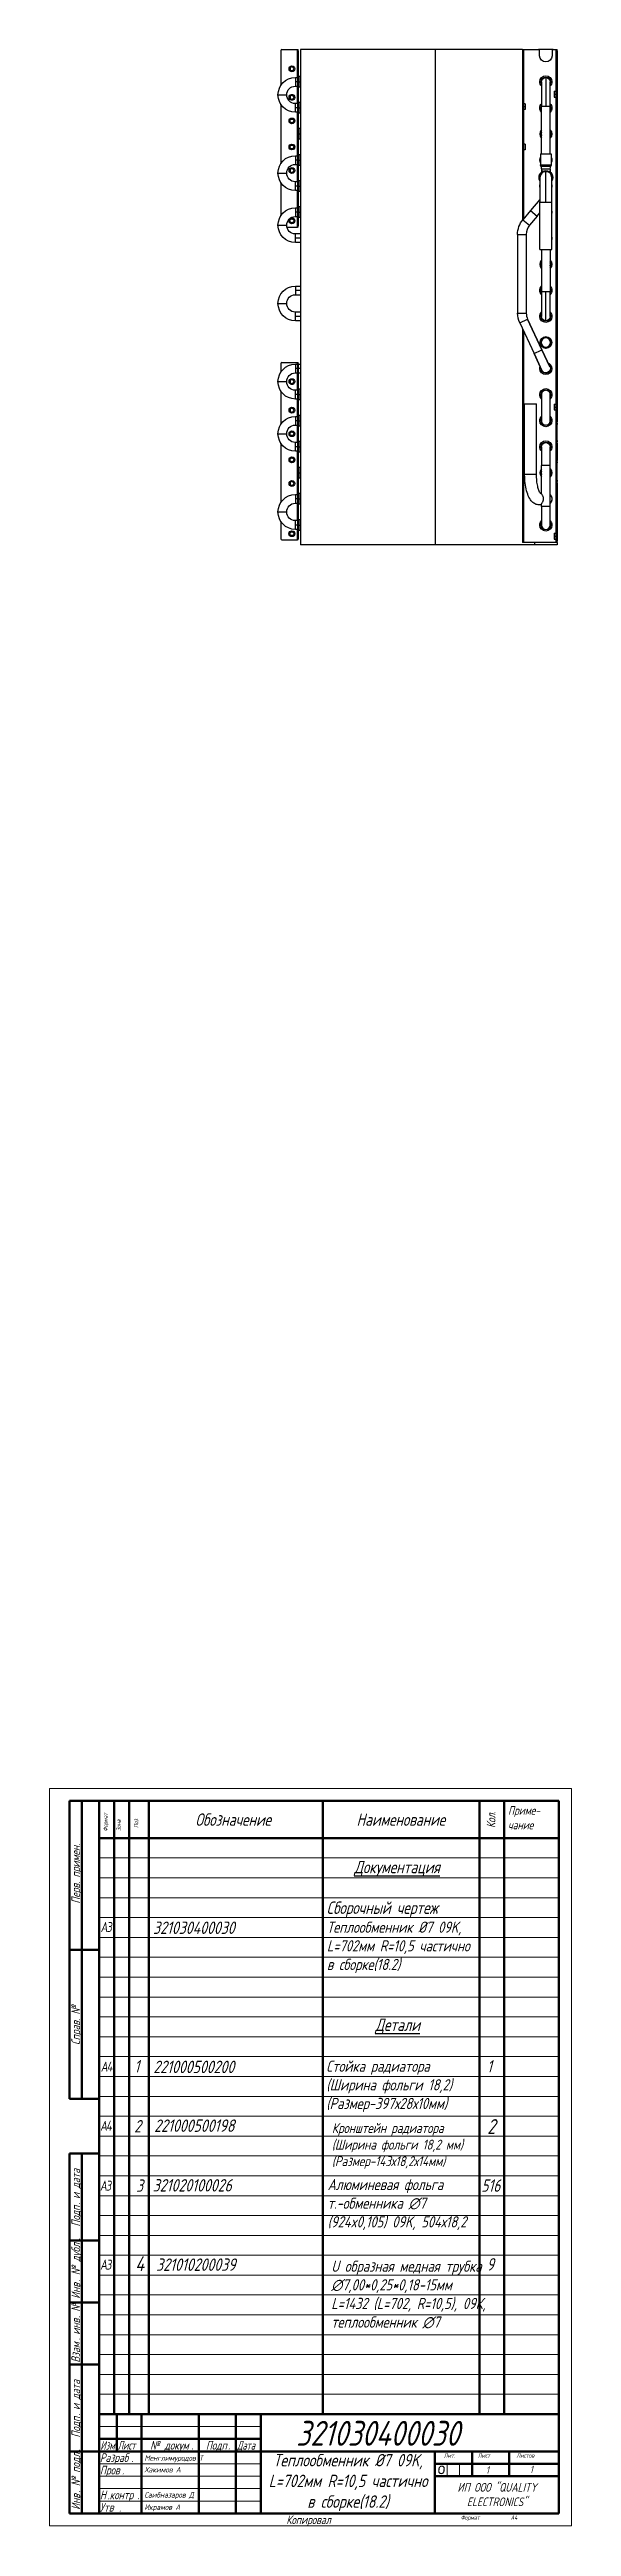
# Model space of a CAD drawing. Header units: millimetres. Extents: x 937859 to 970574, y 987894 to 996517.
# Drawn here: x 961111 to 961531, y 990581 to 992576 of the extents above; entities that cross this region are included whole.
import ezdxf

# ---------------------------------------------------------------- set-up
doc = ezdxf.new("R2010")
doc.units = ezdxf.units.MM
doc.header["$LTSCALE"] = 0.5
doc.linetypes.add('K5LT_BASIC', pattern=[0])
doc.linetypes.add('K5LT_THIN', pattern=[0])
doc.layers.add('MD_Visible', color=7, linetype='Continuous', lineweight=25)
doc.layers.add('MD_Visible Narrow', color=7, linetype='Continuous', lineweight=25)
doc.styles.add('KTEXTSTYLE', font='GOST_A.TTF', dxfattribs={"width": 0.96, "oblique": 15, "height": 8})
doc.styles.get("Standard").update_dxf_attribs({"font": 'GOST_A.TTF', "oblique": 15})
doc.styles.add('Table text', font='GOST_A.TTF', dxfattribs={"oblique": 15, "height": 2.8})

msp = doc.modelspace()

# ---------------------------------------------------------------- texts
at = {"style": 'KTEXTSTYLE', "oblique": 15, "width": 0.965}
for s, p in [('и дата', (961135.205, 990844.601)), ('Подп', (961135.205, 990822.31)), ('. ', (961135.205, 990840.121)), ('дубл', (961135.275, 990793.986)), ('.', (961135.275, 990811.314)), ('. № ', (961135.275, 990778.106)), ('Инв', (961135.275, 990764.14)), ('. №', (961135.205, 990748.676)), ('инв', (961135.205, 990735.212)), ('Взам', (961135.205, 990712.68)), ('. ', (961135.205, 990730.733)), ('и дата', (961135.205, 990674.601)), ('Подп', (961135.205, 990652.31)), ('. ', (961135.205, 990670.121)), ('подл', (961135.275, 990623.986)), ('.', (961135.275, 990641.314)), ('. № ', (961135.275, 990608.106)), ('Инв', (961135.275, 990594.14))]:
    msp.add_text(s, height=7, rotation=90.000003, dxfattribs=at).set_placement(p)
at = {"style": 'KTEXTSTYLE', "oblique": 15}
for s, width, p in [('Разраб', 0.965, (961151.171, 990632.648)), ('Изм', 0.797, (961151.475, 990642.578)), ('.', 0.797, (961163.54, 990642.578)), ('Лист', 0.816, (961165.447, 990642.648)), ('№ ', 0.965, (961191.613, 990642.648)), ('докум', 0.965, (961203.147, 990642.648)), ('.', 0.965, (961224.821, 990642.648)), ('Подп', 0.965, (961236.466, 990642.648)), ('.', 0.965, (961254.277, 990642.648)), ('Дата', 0.816, (961261.574, 990642.643)), ('Пров', 0.965, (961151.171, 990622.648)), ('.', 0.965, (961168.982, 990622.648)), ('.', 0.965, (961176.466, 990632.648)), ('Утв', 0.965, (961151.171, 990592.648)), ('Н', 0.965, (961151.171, 990602.648)), ('.', 0.965, (961157.393, 990602.648)), ('контр', 0.965, (961158.976, 990602.648)), ('.', 0.965, (961181.079, 990602.648)), ('.', 0.965, (961166.567, 990592.648)), ('Копировал', 0.965, (961301.171, 990582.643))]:
    msp.add_text(s, height=7, dxfattribs=dict(at, width=width)).set_placement(p)
at = {"attachment_point": 1, "style": 'KTEXTSTYLE'}
for s, insert, char_height, width in [('{\\Q15;\\W0.965;Обозначение}', (961228.01, 991155.133), 10, 90.64879), ('{\\Q15;\\W0.965;Наименование}', (961357.702, 991155.133), 10, 64.65555), ('{\\Q15;\\W0.965;Приме-}', (961479.654, 991160.997), 7, 45.10717), ('{\\Q15;\\W0.965;чание}', (961479.654, 991149.268), 7, 50.46796), ('{\\Q15;\\W0.965;\\LДокументация}', (961355.85, 991116.908), 10, 73.33507), ('{\\Q15;\\W0.965;Сборочный чертеж}', (961333.654, 991084.133), 10, 148.01606), ('{\\Q15;\\W0.965;\\LДетали}', (961372.817, 990989.841), 10, 40.88115), ('{\\Q15;\\W0.965;1}', (961178.944, 990956.481), 10, 32.41351), ('{\\Q15;\\W0.965;1}', (961497.157, 990629.633), 6, 4.53165)]:
    msp.add_mtext(s, dxfattribs=dict(at, insert=insert, char_height=char_height, width=width))
at = {"char_height": 7, "attachment_point": 1, "style": 'KTEXTSTYLE'}
for s, insert, width, rotation in [('{\\Q15;\\W0.965;Кол.}', (961462.5, 991143.347), 23.47075, 90), ('{\\Q15;\\W0.965;Перв. примен.}', (961128.2, 991082.419), 79.52135, 90.000003), ('{\\Q15;\\W0.965;Справ. №}', (961128.2, 990968.646), 58.18247, 90.000003)]:
    msp.add_mtext(s, dxfattribs=dict(at, insert=insert, width=width, rotation=rotation))
at = {"char_height": 5, "attachment_point": 1, "rotation": 90, "style": 'KTEXTSTYLE'}
for s, insert in [('\\H3.5;\\W0.965;\\Q15;\\Q15;\\W0.946;Формат', (961153.888, 991140.615)), ('\\H3.5;\\W0.965;\\Q15;\\Q15;Зона', (961164.5, 991140.893)), ('\\H3.5;\\W0.965;\\Q15;\\Q15;Поз.', (961178.5, 991143.439))]:
    msp.add_mtext(s, dxfattribs=dict(at, insert=insert))
at = {"attachment_point": 1, "style": 'KTEXTSTYLE'}
for s, insert, char_height in [('{\\Q9;\\W0.965;\\T0.75;А3}', (961151.729, 991067.598), 8), ('{\\Q9;\\W0.965;\\T0.75;А4}', (961151.881, 990955.208), 8), ('{\\H2x;\\Q15;\\W0.965;1}', (961462.717, 990956.382), 5), ('{\\Q9;\\W0.965;\\T0.75;А4}', (961151.416, 990907.515), 8), ('{\\Q9;\\W0.965;\\T0.75;А3}', (961151.215, 990859.249), 8), ('{\\H2x;\\Q15;\\W0.965;3}', (961180.368, 990860.282), 5), ('{\\H2x;\\Q15;\\W0.965;516}', (961458.199, 990860.36), 5), ('{\\Q9;\\W0.965;\\T0.75;А3}', (961151.392, 990795.647), 8), ('{\\H2x;\\Q15;\\W0.965;9}', (961462.517, 990796.891), 5), ('\\H3.5;\\W0.965;\\Q15;\\Q15;Лит.', (961427.875, 990639.653), 5), ('\\H3.5;\\W0.965;\\Q15;\\Q15;Лист', (961455.304, 990639.653), 5), ('\\H3.5;\\W0.965;\\Q15;\\Q15;Листов', (961486.415, 990639.653), 5), ('{\\Q15;\\W0.965;1}', (961461.796, 990629.174), 6), ('\\H3.5;\\W0.965;\\Q15;\\Q15;Формат', (961441.654, 990589.653), 5), ('\\H3.5;\\W0.965;\\Q15;\\Q15;A4', (961481.654, 990589.653), 5)]:
    msp.add_mtext(s, dxfattribs=dict(at, insert=insert, char_height=char_height))
at = {"lineweight": 25, "attachment_point": 1}
for s, width, gutter_width, insert, char_height in [('321030400030', 80.80972, 42.143, (961193.858, 991068.006), 10), ('Теплообменник %%C7 09K, L=702мм R=10,5 частично в сборке(18.2)        ', 121.05401, 42.143, (961333.859, 991067.984), 9), ('321030400030', 458.28124, 42.285, (961309.129, 990665.774), 20), ('\\pxqc;Теплообменник %%C7 09K, L=702мм R=10,5 частично в сборке(18.2)        ', 130, 42.285, (961285.892, 990639.139), 10)]:
    msp.add_mtext_dynamic_manual_height_columns(s, width=width, gutter_width=gutter_width, heights=[0], dxfattribs=dict(at, insert=insert, char_height=char_height))
at = {"attachment_point": 1}
for s, insert, char_height, width in [('221000500200', (961194.16, 990955.944), 10, 79.31347), ('Стойка радиатора (Ширина фольги 18,2) (Размер-397х28х10мм)', (961333.344, 990955.993), 9, 122.60175), ('221000500198', (961194.863, 990908.595), 10, 77.05597), ('Кронштейн радиатора  (Ширина фольги 18,2 мм) (Размер-143х18,2х14мм)', (961337.874, 990905.653), 8, 117.81463), ('321020100026', (961193.572, 990860.535), 10, 77.06347), ('Алюминевая фольга т.-обменника ∅7 (924x0,105) 09K, 504х18,2 ', (961334.431, 990860.64), 9, 123.23056), ('321010200039', (961196.349, 990796.634), 10, 76.31347), ('U образная медная трубка ∅7,00*0,25*0,18-15мм L=1432 (L=702, R=10,5), 09К, теплообменник ∅7', (961337.385, 990794.89), 9, 126)]:
    msp.add_mtext(s, dxfattribs=dict(at, insert=insert, char_height=char_height, width=width))
at = {"attachment_point": 1, "style": 'Table text'}
for s, width, insert, char_height in [('2', 3.95012, (961178.706, 990908.152), 10), ('2', 4.39678, (961462.881, 990908.879), 11.9), ('4', 3.95012, (961179.573, 990798.431), 11.9)]:
    msp.add_mtext_dynamic_manual_height_columns(s, width=width, gutter_width=13.929, heights=[0], dxfattribs=dict(at, insert=insert, char_height=char_height))
at = {"attachment_point": 1}
for s, width, gutter_width, insert, char_height in [('Менглимуродов Т', 55.59894, 1, (961186.981, 990638.105), 4.4), ('Хакимов А', 61.42968, 1, (961186.981, 990628.668), 4.4), ('{\\fGOST Common|b0|i0|c0|p34;\\Q5;o}', 5, 1, (961422.313, 990632.801), 10), ('\\pxqc;ИП ООО "QUALITY \\PELECTRONICS"', 126.37678, 0.187, (961407.643, 990615.759), 7), ('Икрамов А', 56.63318, 1, (961186.981, 990598.503), 4.4), ('Саибназаров Д', 54.41751, 1, (961186.981, 990608.378), 4.4)]:
    msp.add_mtext_dynamic_manual_height_columns(s, width=width, gutter_width=gutter_width, heights=[0], dxfattribs=dict(at, insert=insert, char_height=char_height))

# ---------------------------------------------------------------- linework, layer by layer
at = {"linetype": 'K5LT_THIN', "lineweight": 18}
for p, q in [((961110.654, 991175.199), (961530.654, 991175.199)), ((961110.654, 990581.199), (961110.654, 991175.199)), ((961530.654, 991175.199), (961530.654, 990581.199)), ((961150.654, 991119.199), (961162.654, 991119.199)), ((961162.654, 991119.199), (961174.654, 991119.199)), ((961174.654, 991119.199), (961190.654, 991119.199)), ((961190.654, 991119.199), (961330.654, 991119.199)), ((961330.654, 991119.199), (961456.654, 991119.199)), ((961456.654, 991119.199), (961476.654, 991119.199)), ((961476.654, 991119.199), (961520.654, 991119.199)), ((961150.654, 991103.199), (961162.654, 991103.199)), ((961162.654, 991103.199), (961174.654, 991103.199)), ((961174.654, 991103.199), (961190.654, 991103.199)), ((961190.654, 991103.199), (961330.654, 991103.199)), ((961330.654, 991103.199), (961456.654, 991103.199)), ((961456.654, 991103.199), (961476.654, 991103.199)), ((961476.654, 991103.199), (961520.654, 991103.199)), ((961150.654, 991087.199), (961162.654, 991087.199)), ((961162.654, 991087.199), (961174.654, 991087.199)), ((961174.654, 991087.199), (961190.654, 991087.199)), ((961190.654, 991087.199), (961330.654, 991087.199)), ((961330.654, 991087.199), (961456.654, 991087.199)), ((961456.654, 991087.199), (961476.654, 991087.199)), ((961476.654, 991087.199), (961520.654, 991087.199)), ((961150.654, 991071.199), (961162.654, 991071.199)), ((961150.654, 991055.199), (961162.654, 991055.199)), ((961162.654, 991071.199), (961174.654, 991071.199)), ((961162.654, 991055.199), (961174.654, 991055.199)), ((961174.654, 991071.199), (961190.654, 991071.199)), ((961174.654, 991055.199), (961190.654, 991055.199)), ((961190.654, 991071.199), (961330.654, 991071.199)), ((961190.654, 991055.199), (961330.654, 991055.199)), ((961330.654, 991071.199), (961456.654, 991071.199)), ((961330.654, 991055.199), (961456.654, 991055.199)), ((961456.654, 991071.199), (961476.654, 991071.199)), ((961456.654, 991055.199), (961476.654, 991055.199)), ((961476.654, 991071.199), (961520.654, 991071.199)), ((961476.654, 991055.199), (961520.654, 991055.199)), ((961150.654, 991039.199), (961162.654, 991039.199)), ((961162.654, 991039.199), (961174.654, 991039.199)), ((961174.654, 991039.199), (961190.654, 991039.199)), ((961190.654, 991039.199), (961330.654, 991039.199)), ((961330.654, 991039.199), (961456.654, 991039.199)), ((961456.654, 991039.199), (961476.654, 991039.199)), ((961476.654, 991039.199), (961520.654, 991039.199)), ((961150.654, 991023.199), (961162.654, 991023.199)), ((961162.654, 991023.199), (961174.654, 991023.199)), ((961174.654, 991023.199), (961190.654, 991023.199)), ((961190.654, 991023.199), (961330.654, 991023.199)), ((961330.654, 991023.199), (961456.654, 991023.199)), ((961456.654, 991023.199), (961476.654, 991023.199)), ((961476.654, 991023.199), (961520.654, 991023.199)), ((961150.654, 991007.199), (961162.654, 991007.199)), ((961162.654, 991007.199), (961174.654, 991007.199)), ((961174.654, 991007.199), (961190.654, 991007.199)), ((961190.654, 991007.199), (961330.654, 991007.199)), ((961330.654, 991007.199), (961456.654, 991007.199)), ((961456.654, 991007.199), (961476.654, 991007.199)), ((961476.654, 991007.199), (961520.654, 991007.199)), ((961150.654, 990991.199), (961162.654, 990991.199)), ((961150.654, 990975.199), (961162.654, 990975.199)), ((961162.654, 990991.199), (961174.654, 990991.199)), ((961162.654, 990975.199), (961174.654, 990975.199)), ((961174.654, 990991.199), (961190.654, 990991.199)), ((961174.654, 990975.199), (961190.654, 990975.199)), ((961190.654, 990991.199), (961330.654, 990991.199)), ((961190.654, 990975.199), (961330.654, 990975.199)), ((961330.654, 990991.199), (961456.654, 990991.199)), ((961330.654, 990975.199), (961456.654, 990975.199)), ((961456.654, 990991.199), (961476.654, 990991.199)), ((961456.654, 990975.199), (961476.654, 990975.199)), ((961476.654, 990991.199), (961520.654, 990991.199)), ((961476.654, 990975.199), (961520.654, 990975.199)), ((961150.654, 990959.199), (961162.654, 990959.199)), ((961162.654, 990959.199), (961174.654, 990959.199)), ((961174.654, 990959.199), (961190.654, 990959.199)), ((961190.654, 990959.199), (961330.654, 990959.199)), ((961330.654, 990959.199), (961456.654, 990959.199)), ((961456.654, 990959.199), (961476.654, 990959.199)), ((961476.654, 990959.199), (961520.654, 990959.199)), ((961150.654, 990943.199), (961162.654, 990943.199)), ((961162.654, 990943.199), (961174.654, 990943.199)), ((961174.654, 990943.199), (961190.654, 990943.199)), ((961190.654, 990943.199), (961330.654, 990943.199)), ((961330.654, 990943.199), (961456.654, 990943.199)), ((961456.654, 990943.199), (961476.654, 990943.199)), ((961476.654, 990943.199), (961520.654, 990943.199)), ((961150.654, 990927.199), (961162.654, 990927.199)), ((961162.654, 990927.199), (961174.654, 990927.199)), ((961174.654, 990927.199), (961190.654, 990927.199)), ((961190.654, 990927.199), (961330.654, 990927.199)), ((961330.654, 990927.199), (961456.654, 990927.199)), ((961456.654, 990927.199), (961476.654, 990927.199)), ((961476.654, 990927.199), (961520.654, 990927.199)), ((961150.654, 990911.199), (961162.654, 990911.199)), ((961150.654, 990895.199), (961162.654, 990895.199)), ((961162.654, 990911.199), (961174.654, 990911.199)), ((961162.654, 990895.199), (961174.654, 990895.199)), ((961174.654, 990911.199), (961190.654, 990911.199)), ((961174.654, 990895.199), (961190.654, 990895.199)), ((961190.654, 990911.199), (961330.654, 990911.199)), ((961190.654, 990895.199), (961330.654, 990895.199)), ((961330.654, 990911.199), (961456.654, 990911.199)), ((961330.654, 990895.199), (961456.654, 990895.199)), ((961456.654, 990911.199), (961476.654, 990911.199)), ((961456.654, 990895.199), (961476.654, 990895.199)), ((961476.654, 990911.199), (961520.654, 990911.199)), ((961476.654, 990895.199), (961520.654, 990895.199)), ((961150.654, 990879.199), (961162.654, 990879.199)), ((961162.654, 990879.199), (961174.654, 990879.199)), ((961174.654, 990879.199), (961190.654, 990879.199)), ((961190.654, 990879.199), (961330.654, 990879.199)), ((961330.654, 990879.199), (961456.654, 990879.199)), ((961456.654, 990879.199), (961476.654, 990879.199)), ((961476.654, 990879.199), (961520.654, 990879.199)), ((961150.654, 990863.199), (961162.654, 990863.199)), ((961162.654, 990863.199), (961174.654, 990863.199)), ((961174.654, 990863.199), (961190.654, 990863.199)), ((961190.654, 990863.199), (961330.654, 990863.199)), ((961330.654, 990863.199), (961456.654, 990863.199)), ((961456.654, 990863.199), (961476.654, 990863.199)), ((961476.654, 990863.199), (961520.654, 990863.199)), ((961150.654, 990847.199), (961162.654, 990847.199)), ((961162.654, 990847.199), (961174.654, 990847.199)), ((961174.654, 990847.199), (961190.654, 990847.199)), ((961190.654, 990847.199), (961330.654, 990847.199)), ((961330.654, 990847.199), (961456.654, 990847.199)), ((961456.654, 990847.199), (961476.654, 990847.199)), ((961476.654, 990847.199), (961520.654, 990847.199)), ((961150.654, 990831.199), (961162.654, 990831.199)), ((961150.654, 990815.199), (961162.654, 990815.199)), ((961162.654, 990831.199), (961174.654, 990831.199)), ((961162.654, 990815.199), (961174.654, 990815.199)), ((961174.654, 990831.199), (961190.654, 990831.199)), ((961174.654, 990815.199), (961190.654, 990815.199)), ((961190.654, 990831.199), (961330.654, 990831.199)), ((961190.654, 990815.199), (961330.654, 990815.199)), ((961330.654, 990831.199), (961456.654, 990831.199)), ((961330.654, 990815.199), (961456.654, 990815.199)), ((961456.654, 990831.199), (961476.654, 990831.199)), ((961456.654, 990815.199), (961476.654, 990815.199)), ((961476.654, 990831.199), (961520.654, 990831.199)), ((961476.654, 990815.199), (961520.654, 990815.199)), ((961150.654, 990799.199), (961162.654, 990799.199)), ((961162.654, 990799.199), (961174.654, 990799.199)), ((961174.654, 990799.199), (961190.654, 990799.199)), ((961190.654, 990799.199), (961330.654, 990799.199)), ((961330.654, 990799.199), (961456.654, 990799.199)), ((961456.654, 990799.199), (961476.654, 990799.199)), ((961476.654, 990799.199), (961520.654, 990799.199)), ((961150.654, 990783.199), (961162.654, 990783.199)), ((961162.654, 990783.199), (961174.654, 990783.199)), ((961174.654, 990783.199), (961190.654, 990783.199)), ((961190.654, 990783.199), (961330.654, 990783.199)), ((961330.654, 990783.199), (961456.654, 990783.199)), ((961456.654, 990783.199), (961476.654, 990783.199)), ((961476.654, 990783.199), (961520.654, 990783.199)), ((961150.654, 990767.199), (961162.654, 990767.199)), ((961162.654, 990767.199), (961174.654, 990767.199)), ((961174.654, 990767.199), (961190.654, 990767.199)), ((961190.654, 990767.199), (961330.654, 990767.199)), ((961330.654, 990767.199), (961456.654, 990767.199)), ((961456.654, 990767.199), (961476.654, 990767.199)), ((961476.654, 990767.199), (961520.654, 990767.199)), ((961150.654, 990751.199), (961162.654, 990751.199)), ((961150.654, 990735.199), (961162.654, 990735.199)), ((961162.654, 990751.199), (961174.654, 990751.199)), ((961162.654, 990735.199), (961174.654, 990735.199)), ((961174.654, 990751.199), (961190.654, 990751.199)), ((961174.654, 990735.199), (961190.654, 990735.199)), ((961190.654, 990751.199), (961330.654, 990751.199)), ((961190.654, 990735.199), (961330.654, 990735.199)), ((961330.654, 990751.199), (961456.654, 990751.199)), ((961330.654, 990735.199), (961456.654, 990735.199)), ((961456.654, 990751.199), (961476.654, 990751.199)), ((961456.654, 990735.199), (961476.654, 990735.199)), ((961476.654, 990751.199), (961520.654, 990751.199)), ((961476.654, 990735.199), (961520.654, 990735.199)), ((961150.654, 990719.199), (961162.654, 990719.199)), ((961162.654, 990719.199), (961174.654, 990719.199)), ((961174.654, 990719.199), (961190.654, 990719.199)), ((961190.654, 990719.199), (961330.654, 990719.199)), ((961330.654, 990719.199), (961456.654, 990719.199)), ((961456.654, 990719.199), (961476.654, 990719.199)), ((961476.654, 990719.199), (961520.654, 990719.199)), ((961150.654, 990703.199), (961162.654, 990703.199)), ((961162.654, 990703.199), (961174.654, 990703.199)), ((961174.654, 990703.199), (961190.654, 990703.199)), ((961190.654, 990703.199), (961330.654, 990703.199)), ((961330.654, 990703.199), (961456.654, 990703.199)), ((961456.654, 990703.199), (961476.654, 990703.199)), ((961476.654, 990703.199), (961520.654, 990703.199)), ((961150.654, 990687.199), (961162.654, 990687.199)), ((961162.654, 990687.199), (961174.654, 990687.199)), ((961174.654, 990687.199), (961190.654, 990687.199)), ((961190.654, 990687.199), (961330.654, 990687.199)), ((961330.654, 990687.199), (961456.654, 990687.199)), ((961456.654, 990687.199), (961476.654, 990687.199)), ((961476.654, 990687.199), (961520.654, 990687.199)), ((961150.654, 990671.199), (961162.654, 990671.199)), ((961150.654, 990661.199), (961280.654, 990661.199)), ((961162.654, 990671.199), (961174.654, 990671.199)), ((961174.654, 990671.199), (961190.654, 990671.199)), ((961190.654, 990671.199), (961330.654, 990671.199)), ((961330.654, 990671.199), (961456.654, 990671.199)), ((961456.654, 990671.199), (961476.654, 990671.199)), ((961476.654, 990671.199), (961520.654, 990671.199)), ((961150.654, 990631.199), (961184.654, 990631.199)), ((961150.654, 990621.199), (961184.654, 990621.199)), ((961184.654, 990631.199), (961230.654, 990631.199)), ((961184.654, 990621.199), (961230.654, 990621.199)), ((961230.654, 990631.199), (961260.654, 990631.199)), ((961230.654, 990621.199), (961260.654, 990621.199)), ((961260.654, 990631.199), (961280.654, 990631.199)), ((961260.654, 990621.199), (961280.654, 990621.199)), ((961430.583, 990621.199), (961430.583, 990631.199)), ((961440.618, 990621.199), (961440.618, 990631.199)), ((961150.654, 990611.199), (961280.654, 990611.199)), ((961150.654, 990601.199), (961280.654, 990601.199)), ((961530.654, 990581.199), (961110.654, 990581.199))]:
    msp.add_line(p, q, dxfattribs=at)
at = {"linetype": 'K5LT_BASIC', "lineweight": 60}
for p, q in [((961126.654, 990925.199), (961126.654, 991165.199)), ((961150.654, 991165.199), (961126.654, 991165.199)), ((961136.654, 990925.199), (961136.654, 991165.199)), ((961150.654, 991165.199), (961520.654, 991165.199)), ((961150.654, 990591.199), (961150.654, 991165.199)), ((961162.654, 991165.199), (961162.654, 991135.199)), ((961174.654, 991165.199), (961174.654, 991135.199)), ((961190.654, 991165.199), (961190.654, 991135.199)), ((961330.654, 991165.199), (961330.654, 991135.199)), ((961456.654, 991165.199), (961456.654, 991135.199)), ((961476.654, 991165.199), (961476.654, 991135.199)), ((961520.654, 991165.199), (961520.654, 990591.199)), ((961150.654, 991135.199), (961520.654, 991135.199)), ((961162.654, 991135.199), (961162.654, 991119.199)), ((961174.654, 991135.199), (961174.654, 991119.199)), ((961190.654, 991135.199), (961190.654, 991119.199)), ((961330.654, 991135.199), (961330.654, 991119.199)), ((961456.654, 991135.199), (961456.654, 991119.199)), ((961476.654, 991135.199), (961476.654, 991119.199)), ((961162.654, 991119.199), (961162.654, 991103.199)), ((961174.654, 991119.199), (961174.654, 991103.199)), ((961190.654, 991119.199), (961190.654, 991103.199)), ((961330.654, 991119.199), (961330.654, 991103.199)), ((961456.654, 991119.199), (961456.654, 991103.199)), ((961476.654, 991119.199), (961476.654, 991103.199)), ((961162.654, 991103.199), (961162.654, 991087.199)), ((961174.654, 991103.199), (961174.654, 991087.199)), ((961190.654, 991103.199), (961190.654, 991087.199)), ((961330.654, 991103.199), (961330.654, 991087.199)), ((961456.654, 991103.199), (961456.654, 991087.199)), ((961476.654, 991103.199), (961476.654, 991087.199)), ((961162.654, 991087.199), (961162.654, 991071.199)), ((961174.654, 991087.199), (961174.654, 991071.199)), ((961190.654, 991087.199), (961190.654, 991071.199)), ((961330.654, 991087.199), (961330.654, 991071.199)), ((961456.654, 991087.199), (961456.654, 991071.199)), ((961476.654, 991087.199), (961476.654, 991071.199)), ((961162.654, 991071.199), (961162.654, 991055.199)), ((961162.654, 991055.199), (961162.654, 991039.199)), ((961174.654, 991071.199), (961174.654, 991055.199)), ((961174.654, 991055.199), (961174.654, 991039.199)), ((961190.654, 991071.199), (961190.654, 991055.199)), ((961190.654, 991055.199), (961190.654, 991039.199)), ((961330.654, 991071.199), (961330.654, 991055.199)), ((961330.654, 991055.199), (961330.654, 991039.199)), ((961456.654, 991071.199), (961456.654, 991055.199)), ((961456.654, 991055.199), (961456.654, 991039.199)), ((961476.654, 991071.199), (961476.654, 991055.199)), ((961476.654, 991055.199), (961476.654, 991039.199)), ((961150.654, 991045.199), (961126.654, 991045.199)), ((961162.654, 991039.199), (961162.654, 991023.199)), ((961174.654, 991039.199), (961174.654, 991023.199)), ((961190.654, 991039.199), (961190.654, 991023.199)), ((961330.654, 991039.199), (961330.654, 991023.199)), ((961456.654, 991039.199), (961456.654, 991023.199)), ((961476.654, 991039.199), (961476.654, 991023.199)), ((961162.654, 991023.199), (961162.654, 991007.199)), ((961174.654, 991023.199), (961174.654, 991007.199)), ((961190.654, 991023.199), (961190.654, 991007.199)), ((961330.654, 991023.199), (961330.654, 991007.199)), ((961456.654, 991023.199), (961456.654, 991007.199)), ((961476.654, 991023.199), (961476.654, 991007.199)), ((961162.654, 991007.199), (961162.654, 990991.199)), ((961174.654, 991007.199), (961174.654, 990991.199)), ((961190.654, 991007.199), (961190.654, 990991.199)), ((961330.654, 991007.199), (961330.654, 990991.199)), ((961456.654, 991007.199), (961456.654, 990991.199)), ((961476.654, 991007.199), (961476.654, 990991.199)), ((961162.654, 990991.199), (961162.654, 990975.199)), ((961162.654, 990975.199), (961162.654, 990959.199)), ((961174.654, 990991.199), (961174.654, 990975.199)), ((961174.654, 990975.199), (961174.654, 990959.199)), ((961190.654, 990991.199), (961190.654, 990975.199)), ((961190.654, 990975.199), (961190.654, 990959.199)), ((961330.654, 990991.199), (961330.654, 990975.199)), ((961330.654, 990975.199), (961330.654, 990959.199)), ((961456.654, 990991.199), (961456.654, 990975.199)), ((961456.654, 990975.199), (961456.654, 990959.199)), ((961476.654, 990991.199), (961476.654, 990975.199)), ((961476.654, 990975.199), (961476.654, 990959.199)), ((961162.654, 990959.199), (961162.654, 990943.199)), ((961174.654, 990959.199), (961174.654, 990943.199)), ((961190.654, 990959.199), (961190.654, 990943.199)), ((961330.654, 990959.199), (961330.654, 990943.199)), ((961456.654, 990959.199), (961456.654, 990943.199)), ((961476.654, 990959.199), (961476.654, 990943.199)), ((961162.654, 990943.199), (961162.654, 990927.199)), ((961174.654, 990943.199), (961174.654, 990927.199)), ((961190.654, 990943.199), (961190.654, 990927.199)), ((961330.654, 990943.199), (961330.654, 990927.199)), ((961456.654, 990943.199), (961456.654, 990927.199)), ((961476.654, 990943.199), (961476.654, 990927.199)), ((961150.654, 990925.199), (961126.654, 990925.199)), ((961162.654, 990927.199), (961162.654, 990911.199)), ((961174.654, 990927.199), (961174.654, 990911.199)), ((961190.654, 990927.199), (961190.654, 990911.199)), ((961330.654, 990927.199), (961330.654, 990911.199)), ((961456.654, 990927.199), (961456.654, 990911.199)), ((961476.654, 990927.199), (961476.654, 990911.199)), ((961162.654, 990911.199), (961162.654, 990895.199)), ((961162.654, 990895.199), (961162.654, 990879.199)), ((961174.654, 990911.199), (961174.654, 990895.199)), ((961174.654, 990895.199), (961174.654, 990879.199)), ((961190.654, 990911.199), (961190.654, 990895.199)), ((961190.654, 990895.199), (961190.654, 990879.199)), ((961330.654, 990911.199), (961330.654, 990895.199)), ((961330.654, 990895.199), (961330.654, 990879.199)), ((961456.654, 990911.199), (961456.654, 990895.199)), ((961456.654, 990895.199), (961456.654, 990879.199)), ((961476.654, 990911.199), (961476.654, 990895.199)), ((961476.654, 990895.199), (961476.654, 990879.199)), ((961126.654, 990591.199), (961126.654, 990881.199)), ((961150.654, 990881.199), (961126.654, 990881.199)), ((961136.654, 990591.199), (961136.654, 990881.199)), ((961162.654, 990879.199), (961162.654, 990863.199)), ((961174.654, 990879.199), (961174.654, 990863.199)), ((961190.654, 990879.199), (961190.654, 990863.199)), ((961330.654, 990879.199), (961330.654, 990863.199)), ((961456.654, 990879.199), (961456.654, 990863.199)), ((961476.654, 990879.199), (961476.654, 990863.199)), ((961162.654, 990863.199), (961162.654, 990847.199)), ((961174.654, 990863.199), (961174.654, 990847.199)), ((961190.654, 990863.199), (961190.654, 990847.199)), ((961330.654, 990863.199), (961330.654, 990847.199)), ((961456.654, 990863.199), (961456.654, 990847.199)), ((961476.654, 990863.199), (961476.654, 990847.199)), ((961162.654, 990847.199), (961162.654, 990831.199)), ((961174.654, 990847.199), (961174.654, 990831.199)), ((961190.654, 990847.199), (961190.654, 990831.199)), ((961330.654, 990847.199), (961330.654, 990831.199)), ((961456.654, 990847.199), (961456.654, 990831.199)), ((961476.654, 990847.199), (961476.654, 990831.199)), ((961162.654, 990831.199), (961162.654, 990815.199)), ((961162.654, 990815.199), (961162.654, 990799.199)), ((961174.654, 990831.199), (961174.654, 990815.199)), ((961174.654, 990815.199), (961174.654, 990799.199)), ((961190.654, 990831.199), (961190.654, 990815.199)), ((961190.654, 990815.199), (961190.654, 990799.199)), ((961330.654, 990831.199), (961330.654, 990815.199)), ((961330.654, 990815.199), (961330.654, 990799.199)), ((961456.654, 990831.199), (961456.654, 990815.199)), ((961456.654, 990815.199), (961456.654, 990799.199)), ((961476.654, 990831.199), (961476.654, 990815.199)), ((961476.654, 990815.199), (961476.654, 990799.199)), ((961150.654, 990811.199), (961126.654, 990811.199)), ((961162.654, 990799.199), (961162.654, 990783.199)), ((961174.654, 990799.199), (961174.654, 990783.199)), ((961190.654, 990799.199), (961190.654, 990783.199)), ((961330.654, 990799.199), (961330.654, 990783.199)), ((961456.654, 990799.199), (961456.654, 990783.199)), ((961476.654, 990799.199), (961476.654, 990783.199)), ((961162.654, 990783.199), (961162.654, 990767.199)), ((961174.654, 990783.199), (961174.654, 990767.199)), ((961190.654, 990783.199), (961190.654, 990767.199)), ((961330.654, 990783.199), (961330.654, 990767.199)), ((961456.654, 990783.199), (961456.654, 990767.199)), ((961476.654, 990783.199), (961476.654, 990767.199)), ((961150.654, 990761.199), (961126.654, 990761.199)), ((961162.654, 990767.199), (961162.654, 990751.199)), ((961174.654, 990767.199), (961174.654, 990751.199)), ((961190.654, 990767.199), (961190.654, 990751.199)), ((961330.654, 990767.199), (961330.654, 990751.199)), ((961456.654, 990767.199), (961456.654, 990751.199)), ((961476.654, 990767.199), (961476.654, 990751.199)), ((961162.654, 990751.199), (961162.654, 990735.199)), ((961162.654, 990735.199), (961162.654, 990719.199)), ((961174.654, 990751.199), (961174.654, 990735.199)), ((961174.654, 990735.199), (961174.654, 990719.199)), ((961190.654, 990751.199), (961190.654, 990735.199)), ((961190.654, 990735.199), (961190.654, 990719.199)), ((961330.654, 990751.199), (961330.654, 990735.199)), ((961330.654, 990735.199), (961330.654, 990719.199)), ((961456.654, 990751.199), (961456.654, 990735.199)), ((961456.654, 990735.199), (961456.654, 990719.199)), ((961476.654, 990751.199), (961476.654, 990735.199)), ((961476.654, 990735.199), (961476.654, 990719.199)), ((961162.654, 990719.199), (961162.654, 990703.199)), ((961174.654, 990719.199), (961174.654, 990703.199)), ((961190.654, 990719.199), (961190.654, 990703.199)), ((961330.654, 990719.199), (961330.654, 990703.199)), ((961456.654, 990719.199), (961456.654, 990703.199)), ((961476.654, 990719.199), (961476.654, 990703.199)), ((961150.654, 990711.199), (961126.654, 990711.199)), ((961162.654, 990703.199), (961162.654, 990687.199)), ((961174.654, 990703.199), (961174.654, 990687.199)), ((961190.654, 990703.199), (961190.654, 990687.199)), ((961330.654, 990703.199), (961330.654, 990687.199)), ((961456.654, 990703.199), (961456.654, 990687.199)), ((961476.654, 990703.199), (961476.654, 990687.199)), ((961162.654, 990687.199), (961162.654, 990671.199)), ((961174.654, 990687.199), (961174.654, 990671.199)), ((961190.654, 990687.199), (961190.654, 990671.199)), ((961330.654, 990687.199), (961330.654, 990671.199)), ((961456.654, 990687.199), (961456.654, 990671.199)), ((961476.654, 990687.199), (961476.654, 990671.199)), ((961150.654, 990671.199), (961520.654, 990671.199)), ((961150.654, 990591.199), (961150.654, 990671.199)), ((961164.654, 990641.199), (961164.654, 990671.199)), ((961184.654, 990621.199), (961184.654, 990671.199)), ((961230.654, 990621.199), (961230.654, 990671.199)), ((961260.654, 990621.199), (961260.654, 990671.199)), ((961280.654, 990591.199), (961280.654, 990671.199)), ((961150.654, 990641.199), (961126.654, 990641.199)), ((961150.654, 990651.199), (961164.654, 990651.199)), ((961150.654, 990641.199), (961164.654, 990641.199)), ((961164.654, 990651.199), (961184.654, 990651.199)), ((961164.654, 990641.199), (961184.654, 990641.199)), ((961184.654, 990651.199), (961230.654, 990651.199)), ((961184.654, 990641.199), (961230.654, 990641.199)), ((961230.654, 990651.199), (961260.654, 990651.199)), ((961230.654, 990641.199), (961260.654, 990641.199)), ((961260.654, 990651.199), (961280.654, 990651.199)), ((961260.654, 990641.199), (961280.654, 990641.199)), ((961280.654, 990641.199), (961520.654, 990641.199)), ((961420.654, 990591.199), (961420.654, 990641.199)), ((961450.654, 990621.199), (961450.654, 990641.199)), ((961480.654, 990621.199), (961480.654, 990641.199)), ((961184.654, 990591.199), (961184.654, 990621.199)), ((961230.654, 990591.199), (961230.654, 990621.199)), ((961260.654, 990591.199), (961260.654, 990621.199)), ((961420.654, 990631.199), (961450.654, 990631.199)), ((961420.654, 990621.199), (961430.583, 990621.199)), ((961430.583, 990621.199), (961440.618, 990621.199)), ((961440.618, 990621.199), (961450.654, 990621.199)), ((961450.654, 990631.199), (961520.654, 990631.199)), ((961450.654, 990621.199), (961480.654, 990621.199)), ((961480.654, 990621.199), (961520.654, 990621.199)), ((961150.654, 990591.199), (961126.654, 990591.199)), ((961520.654, 990591.199), (961150.654, 990591.199))]:
    msp.add_line(p, q, dxfattribs=at)
at = {"layer": 'MD_Visible', "extrusion": (0, 1, 0)}
for p, q in [((961296.681, 992574.939), (961296.681, 992546.962)), ((961297.681, 992575.939), (961309.881, 992575.939)), ((961309.881, 992575.939), (961310.081, 992575.939)), ((961310.081, 992575.939), (961310.681, 992575.939)), ((961310.081, 992575.939), (961310.081, 992574.939)), ((961310.081, 992574.939), (961310.081, 992433.939)), ((961310.681, 992574.939), (961310.681, 992575.939)), ((961310.681, 992574.939), (961310.681, 992433.939)), ((961312.487, 992575.939), (961312.487, 992176.939)), ((961420.987, 992575.939), (961312.487, 992575.939)), ((961491.187, 992575.939), (961420.987, 992575.939)), ((961491.187, 992575.939), (961491.187, 992574.939)), ((961491.187, 992575.939), (961491.987, 992575.939)), ((961491.187, 992574.939), (961491.187, 992438.339)), ((961491.987, 992574.939), (961491.987, 992575.939)), ((961491.987, 992575.939), (961492.187, 992575.939)), ((961491.987, 992574.939), (961491.987, 992439.313)), ((961492.187, 992575.939), (961504.087, 992575.939)), ((961516.087, 992575.939), (961504.087, 992575.939)), ((961505.087, 992570.939), (961505.087, 992574.939)), ((961515.087, 992574.939), (961515.087, 992570.939)), ((961516.087, 992575.939), (961518.187, 992575.939)), ((961518.187, 992575.939), (961518.387, 992575.939)), ((961518.387, 992575.939), (961518.387, 992574.939)), ((961518.387, 992575.939), (961519.187, 992575.939)), ((961518.387, 992574.939), (961518.387, 992275.939)), ((961519.187, 992574.939), (961519.187, 992575.939)), ((961519.187, 992574.939), (961519.187, 992275.939)), ((961308.487, 992553.439), (961310.081, 992553.439)), ((961312.381, 992554.239), (961310.881, 992554.239)), ((961312.381, 992549.939), (961312.381, 992554.239)), ((961312.381, 992553.439), (961312.487, 992553.439)), ((961296.681, 992531.916), (961296.681, 992483.962)), ((961308.487, 992546.439), (961310.081, 992546.439)), ((961310.081, 992532.439), (961308.487, 992532.439)), ((961312.381, 992545.639), (961310.881, 992545.639)), ((961312.381, 992533.239), (961310.881, 992533.239)), ((961312.381, 992545.639), (961312.381, 992549.939)), ((961312.381, 992546.439), (961312.487, 992546.439)), ((961312.381, 992528.939), (961312.381, 992533.239)), ((961312.487, 992532.439), (961312.381, 992532.439)), ((961493.487, 992532.289), (961492.187, 992532.289)), ((961493.487, 992532.289), (961493.487, 992529.939)), ((961506.587, 992549.939), (961506.587, 992529.939)), ((961513.587, 992529.939), (961513.587, 992549.939)), ((961516.887, 992542.289), (961516.887, 992539.939)), ((961516.887, 992542.289), (961518.187, 992542.289)), ((961516.887, 992539.939), (961516.887, 992537.589)), ((961516.887, 992537.589), (961518.187, 992537.589)), ((961310.081, 992525.439), (961308.487, 992525.439)), ((961312.381, 992524.639), (961310.881, 992524.639)), ((961312.381, 992512.239), (961310.881, 992512.239)), ((961312.381, 992524.639), (961312.381, 992528.939)), ((961312.487, 992525.439), (961312.381, 992525.439)), ((961312.381, 992507.939), (961312.381, 992512.239)), ((961493.487, 992527.589), (961492.187, 992527.589)), ((961493.487, 992529.939), (961493.487, 992527.589)), ((961506.587, 992491.939), (961506.587, 992529.939)), ((961513.587, 992491.939), (961513.587, 992529.939)), ((961312.381, 992503.639), (961310.881, 992503.639)), ((961312.381, 992491.239), (961310.881, 992491.239)), ((961312.381, 992503.639), (961312.381, 992507.939)), ((961312.381, 992486.939), (961312.381, 992491.239)), ((961493.487, 992499.789), (961492.187, 992499.789)), ((961493.487, 992495.089), (961492.187, 992495.089)), ((961493.487, 992499.789), (961493.487, 992495.089)), ((961505.837, 992491.939), (961505.837, 992482.957)), ((961505.837, 992491.939), (961514.337, 992491.939)), ((961514.337, 992491.939), (961514.337, 992482.957)), ((961308.487, 992490.439), (961310.081, 992490.439)), ((961308.487, 992483.439), (961310.081, 992483.439)), ((961312.381, 992482.639), (961310.881, 992482.639)), ((961312.381, 992490.439), (961312.487, 992490.439)), ((961312.381, 992482.639), (961312.381, 992486.939)), ((961312.381, 992483.439), (961312.487, 992483.439)), ((961505.327, 992472.939), (961505.327, 992452.939)), ((961506.587, 992479.805), (961506.587, 992477.195)), ((961512.877, 992477.786), (961512.877, 992477.786)), ((961513.587, 992479.805), (961513.587, 992477.195)), ((961514.847, 992452.939), (961514.847, 992472.939)), ((961296.681, 992468.916), (961296.681, 992441.962)), ((961310.081, 992469.439), (961308.487, 992469.439)), ((961310.081, 992462.439), (961308.487, 992462.439)), ((961312.381, 992470.239), (961310.881, 992470.239)), ((961312.381, 992461.639), (961310.881, 992461.639)), ((961312.381, 992465.939), (961312.381, 992470.239)), ((961312.487, 992469.439), (961312.381, 992469.439)), ((961312.381, 992461.639), (961312.381, 992465.939)), ((961312.487, 992462.439), (961312.381, 992462.439)), ((961505.327, 992455.211), (961497.764, 992446.198)), ((961505.327, 992455.211), (961497.764, 992446.198)), ((961505.327, 992414.939), (961505.327, 992452.939)), ((961514.847, 992414.939), (961514.847, 992452.939)), ((961301.65, 992432.939), (961309.881, 992432.939)), ((961308.487, 992448.439), (961310.081, 992448.439)), ((961308.487, 992441.439), (961310.081, 992441.439)), ((961309.881, 992432.939), (961310.081, 992432.939)), ((961310.081, 992433.939), (961310.081, 992432.939)), ((961310.681, 992432.939), (961310.081, 992432.939)), ((961310.681, 992432.939), (961310.681, 992433.939)), ((961312.381, 992449.239), (961310.881, 992449.239)), ((961312.381, 992440.639), (961310.881, 992440.639)), ((961312.381, 992444.939), (961312.381, 992449.239)), ((961312.381, 992448.439), (961312.487, 992448.439)), ((961312.381, 992440.639), (961312.381, 992444.939)), ((961312.381, 992441.439), (961312.487, 992441.439)), ((961497.764, 992446.198), (961491.632, 992438.89)), ((961497.764, 992446.198), (961491.632, 992438.89)), ((961503.127, 992441.698), (961496.994, 992434.39)), ((961503.127, 992441.698), (961496.994, 992434.39)), ((961503.127, 992441.698), (961505.327, 992444.321)), ((961503.127, 992441.698), (961505.327, 992444.321)), ((961312.487, 992427.439), (961308.487, 992427.439)), ((961312.487, 992420.439), (961308.487, 992420.439)), ((961487.304, 992426.998), (961487.304, 992363.618)), ((961494.304, 992426.998), (961494.304, 992363.618)), ((961505.327, 992414.939), (961514.847, 992414.939)), ((961506.587, 992414.939), (961506.587, 992380.939)), ((961513.587, 992414.939), (961513.587, 992380.939)), ((961308.487, 992385.439), (961312.487, 992385.439)), ((961308.487, 992378.439), (961312.487, 992378.439)), ((961506.587, 992380.939), (961506.587, 992360.939)), ((961513.587, 992360.939), (961513.587, 992380.939)), ((961312.487, 992364.439), (961308.487, 992364.439)), ((961312.487, 992357.439), (961308.487, 992357.439)), ((961489.037, 992355.8), (961500.576, 992331.054)), ((961491.187, 992351.188), (961491.187, 992179.939)), ((961495.381, 992358.758), (961506.92, 992334.013)), ((961491.987, 992349.473), (961491.987, 992179.939)), ((961513.259, 992320.418), (961506.92, 992334.013)), ((961296.681, 992322.939), (961296.681, 992315.962)), ((961297.681, 992323.939), (961309.881, 992323.939)), ((961308.487, 992322.439), (961310.081, 992322.439)), ((961308.487, 992315.439), (961310.081, 992315.439)), ((961309.881, 992323.939), (961310.081, 992323.939)), ((961310.081, 992323.939), (961310.681, 992323.939)), ((961310.081, 992323.939), (961310.081, 992322.939)), ((961310.081, 992322.939), (961310.081, 992181.939)), ((961310.681, 992322.939), (961310.681, 992323.939)), ((961310.681, 992322.939), (961310.681, 992181.939)), ((961310.681, 992322.439), (961312.487, 992322.439)), ((961310.681, 992315.439), (961312.487, 992315.439)), ((961500.576, 992331.054), (961506.915, 992317.46)), ((961296.681, 992300.916), (961296.681, 992273.962)), ((961310.081, 992301.439), (961308.487, 992301.439)), ((961310.081, 992294.439), (961308.487, 992294.439)), ((961312.381, 992302.239), (961310.881, 992302.239)), ((961312.381, 992293.639), (961310.881, 992293.639)), ((961312.381, 992297.939), (961312.381, 992302.239)), ((961312.487, 992301.439), (961312.381, 992301.439)), ((961312.381, 992293.639), (961312.381, 992297.939)), ((961312.487, 992294.439), (961312.381, 992294.439)), ((961506.587, 992297.938), (961506.587, 992276.94)), ((961513.587, 992276.94), (961513.587, 992297.938)), ((961308.487, 992280.439), (961310.081, 992280.439)), ((961308.487, 992273.439), (961310.081, 992273.439)), ((961312.381, 992281.239), (961310.881, 992281.239)), ((961312.381, 992272.639), (961310.881, 992272.639)), ((961312.381, 992276.939), (961312.381, 992281.239)), ((961312.381, 992280.439), (961312.487, 992280.439)), ((961312.381, 992272.639), (961312.381, 992276.939)), ((961312.381, 992273.439), (961312.487, 992273.439)), ((961493.015, 992290.439), (961502.535, 992290.439)), ((961493.015, 992233.939), (961493.015, 992290.439)), ((961502.535, 992233.939), (961502.535, 992290.439)), ((961516.887, 992290.289), (961516.887, 992287.939)), ((961516.887, 992290.289), (961518.187, 992290.289)), ((961516.887, 992287.939), (961516.887, 992285.589)), ((961516.887, 992285.589), (961518.187, 992285.589)), ((961518.387, 992275.939), (961518.387, 992274.939)), ((961518.387, 992273.939), (961518.387, 992274.939)), ((961519.187, 992274.939), (961518.387, 992274.939)), ((961518.387, 992260.939), (961518.387, 992273.939)), ((961519.187, 992274.939), (961519.187, 992275.939)), ((961519.187, 992274.939), (961519.187, 992273.939)), ((961519.187, 992260.939), (961519.187, 992273.939)), ((961296.681, 992258.916), (961296.681, 992210.962)), ((961310.081, 992259.439), (961308.487, 992259.439)), ((961310.081, 992252.439), (961308.487, 992252.439)), ((961312.381, 992260.239), (961310.881, 992260.239)), ((961312.381, 992251.639), (961310.881, 992251.639)), ((961312.381, 992255.939), (961312.381, 992260.239)), ((961312.487, 992259.439), (961312.381, 992259.439)), ((961312.381, 992251.639), (961312.381, 992255.939)), ((961312.487, 992252.439), (961312.381, 992252.439)), ((961506.587, 992255.939), (961506.587, 992240.939)), ((961513.587, 992240.939), (961513.587, 992255.939)), ((961518.387, 992259.939), (961518.387, 992260.939)), ((961518.387, 992259.939), (961518.387, 992258.939)), ((961518.387, 992259.939), (961519.187, 992259.939)), ((961518.387, 992258.939), (961518.387, 992244.939)), ((961519.187, 992260.939), (961519.187, 992259.939)), ((961519.187, 992258.939), (961519.187, 992259.939)), ((961519.187, 992258.939), (961519.187, 992244.939)), ((961312.381, 992239.239), (961310.881, 992239.239)), ((961312.381, 992234.939), (961312.381, 992239.239)), ((961312.381, 992230.639), (961312.381, 992234.939)), ((961506.587, 992218.109), (961506.587, 992240.939)), ((961513.587, 992207.939), (961513.587, 992240.939)), ((961518.387, 992244.939), (961518.387, 992243.939)), ((961518.387, 992242.939), (961518.387, 992243.939)), ((961519.187, 992243.939), (961518.387, 992243.939)), ((961518.387, 992228.939), (961518.387, 992242.939)), ((961519.187, 992243.939), (961519.187, 992244.939)), ((961519.187, 992243.939), (961519.187, 992242.939)), ((961519.187, 992228.939), (961519.187, 992242.939)), ((961308.487, 992217.439), (961310.081, 992217.439)), ((961312.381, 992230.639), (961310.881, 992230.639)), ((961312.381, 992218.239), (961310.881, 992218.239)), ((961312.381, 992213.939), (961312.381, 992218.239)), ((961312.381, 992217.439), (961312.487, 992217.439)), ((961312.381, 992209.639), (961312.381, 992213.939)), ((961506.587, 992218.699), (961505.512, 992218.699)), ((961518.387, 992227.939), (961518.387, 992228.939)), ((961518.387, 992227.939), (961518.387, 992226.939)), ((961518.387, 992227.939), (961519.187, 992227.939)), ((961518.387, 992226.939), (961518.387, 992179.939)), ((961519.187, 992228.939), (961519.187, 992227.939)), ((961519.187, 992226.939), (961519.187, 992227.939)), ((961519.187, 992226.939), (961519.187, 992179.939)), ((961296.681, 992195.916), (961296.681, 992181.939)), ((961308.487, 992210.439), (961310.081, 992210.439)), ((961310.081, 992196.439), (961308.487, 992196.439)), ((961312.381, 992209.639), (961310.881, 992209.639)), ((961312.381, 992197.239), (961310.881, 992197.239)), ((961312.381, 992210.439), (961312.487, 992210.439)), ((961312.381, 992192.939), (961312.381, 992197.239)), ((961312.487, 992196.439), (961312.381, 992196.439)), ((961312.381, 992188.639), (961312.381, 992192.939)), ((961506.587, 992209.179), (961504.615, 992209.179)), ((961506.587, 992207.939), (961506.587, 992209.787)), ((961506.587, 992207.939), (961506.587, 992192.939)), ((961513.587, 992192.939), (961513.587, 992207.939)), ((961297.681, 992180.939), (961309.881, 992180.939)), ((961310.081, 992189.439), (961308.487, 992189.439)), ((961309.881, 992180.939), (961310.081, 992180.939)), ((961310.081, 992181.939), (961310.081, 992180.939)), ((961310.681, 992180.939), (961310.081, 992180.939)), ((961310.681, 992180.939), (961310.681, 992181.939)), ((961312.381, 992188.639), (961310.881, 992188.639)), ((961312.487, 992189.439), (961312.381, 992189.439)), ((961420.987, 992176.939), (961312.487, 992176.939)), ((961500.987, 992176.939), (961420.987, 992176.939)), ((961491.187, 992179.939), (961491.187, 992178.939)), ((961491.987, 992178.939), (961491.187, 992178.939)), ((961491.987, 992178.939), (961491.987, 992179.939)), ((961492.187, 992178.939), (961491.987, 992178.939)), ((961518.187, 992178.939), (961492.187, 992178.939)), ((961500.987, 992178.939), (961500.987, 992176.939)), ((961519.187, 992176.939), (961500.987, 992176.939)), ((961516.887, 992186.289), (961516.887, 992183.939)), ((961516.887, 992186.289), (961518.187, 992186.289)), ((961516.887, 992183.939), (961516.887, 992181.589)), ((961516.887, 992181.589), (961518.187, 992181.589)), ((961518.387, 992178.939), (961518.187, 992178.939)), ((961518.387, 992179.939), (961518.387, 992178.939)), ((961519.187, 992178.939), (961518.387, 992178.939)), ((961519.187, 992178.939), (961519.187, 992179.939)), ((961519.187, 992178.939), (961519.187, 992176.939))]:
    msp.add_line(p, q, dxfattribs=at)
at = {"layer": 'MD_Visible'}
for centre, radius, start, end in [((961297.681, 992574.939), 1, 90, 180), ((961504.087, 992574.939), 1, 0, 90), ((961516.087, 992574.939), 1, 90, 180), ((961305.681, 992560.439), 2.1, 90, 270), ((961305.681, 992560.439), 1.5, 90, 270), ((961305.681, 992560.439), 2.1, 270, 90), ((961305.681, 992560.439), 1.5, 270, 90), ((961305.681, 992537.439), 2.1, 90, 270), ((961305.681, 992537.439), 1.5, 90, 270), ((961305.681, 992537.439), 2.1, 270, 90), ((961305.681, 992537.439), 1.5, 270, 90), ((961510.087, 992507.939), 4.5, 141.057559, 218.942441), ((961510.087, 992507.939), 4.5, 321.057559, 38.942441), ((961510.087, 992507.939), 3.7, 161.075356, 198.924644), ((961510.087, 992507.939), 3.7, 341.075356, 18.924644), ((961305.681, 992478.439), 2.1, 90, 270), ((961305.681, 992478.439), 1.5, 90, 270), ((961305.681, 992478.439), 2.1, 270, 90), ((961305.681, 992478.439), 1.5, 270, 90), ((961510.087, 992472.939), 4.76, 90, 180), ((961501.587, 992479.805), 5, 0, 26.765501), ((961510.087, 992472.939), 4.76, 0, 90), ((961505.804, 992426.998), 11.5, 140, 180), ((961505.804, 992426.998), 11.5, 140, 180), ((961510.087, 992402.939), 4.5, 141.057559, 218.942441), ((961510.087, 992402.939), 3.7, 161.075356, 198.924644), ((961510.087, 992402.939), 4.5, 321.057559, 38.942441), ((961510.087, 992402.939), 3.7, 341.075356, 18.924644), ((961505.804, 992363.618), 11.5, 180, 205), ((961510.087, 992339.939), 4.5, 90, 270), ((961510.087, 992339.939), 3.7, 90, 270), ((961510.087, 992339.939), 4.5, 270, 90), ((961510.087, 992339.939), 3.7, 270, 90), ((961297.681, 992322.939), 1, 90, 180), ((961305.681, 992308.439), 2.1, 90, 270), ((961305.681, 992308.439), 1.5, 90, 270), ((961305.681, 992308.439), 2.1, 270, 90), ((961305.681, 992308.439), 1.5, 270, 90), ((961305.681, 992285.439), 2.1, 90, 270), ((961305.681, 992285.439), 1.5, 90, 270), ((961305.681, 992285.439), 2.1, 270, 90), ((961305.681, 992285.439), 1.5, 270, 90), ((961510.087, 992234.939), 4.5, 141.057559, 218.942441), ((961510.087, 992234.939), 3.7, 161.075356, 198.924644), ((961510.087, 992234.939), 4.5, 321.057559, 38.942441), ((961510.087, 992234.939), 3.7, 341.075356, 18.924644), ((961305.681, 992226.439), 2.1, 90, 270), ((961305.681, 992226.439), 1.5, 90, 270), ((961305.681, 992226.439), 2.1, 270, 90), ((961305.681, 992226.439), 1.5, 270, 90), ((961510.087, 992192.939), 3.5, 180, 0), ((961297.681, 992181.939), 1, 180, 270)]:
    msp.add_arc(centre, radius, start, end, dxfattribs=at)
at = {"layer": 'MD_Visible', "extrusion": (-2.39831e-16, 5.3839e-42, -1)}
for centre, radius, start, end in [((-961510.087, 992570.939), 5, 180, 0), ((-961305.681, 992518.439), 2.108, 270, 90), ((-961305.681, 992518.439), 1.508, 270, 90), ((-961305.681, 992518.439), 2.108, 90, 270), ((-961305.681, 992518.439), 1.508, 90, 270), ((-961305.681, 992497.439), 2.1, 270, 90), ((-961305.681, 992497.439), 1.5, 270, 90), ((-961305.681, 992497.439), 2.1, 90, 270), ((-961305.681, 992497.439), 1.5, 90, 270), ((-961305.681, 992437.939), 2.15, 270, 90), ((-961305.681, 992437.939), 1.55, 270, 90), ((-961305.681, 992437.939), 2.15, 90, 270), ((-961305.681, 992437.939), 1.55, 90, 270), ((-961305.681, 992266.439), 2.108, 270, 90), ((-961305.681, 992266.439), 1.508, 270, 90), ((-961305.681, 992266.439), 2.108, 90, 270), ((-961305.681, 992266.439), 1.508, 90, 270), ((-961305.681, 992245.439), 2.1, 270, 90), ((-961305.681, 992245.439), 1.5, 270, 90), ((-961305.681, 992245.439), 2.1, 90, 270), ((-961305.681, 992245.439), 1.5, 90, 270), ((-961305.681, 992185.939), 2.15, 270, 90), ((-961305.681, 992185.939), 1.55, 270, 90), ((-961305.681, 992185.939), 2.15, 90, 270), ((-961305.681, 992185.939), 1.55, 90, 270)]:
    msp.add_arc(centre, radius, start, end, dxfattribs=at)
at = {"layer": 'MD_Visible', "extrusion": (-2.39831e-16, 5.38682e-42, -1)}
for centre, radius, start, end in [((-961308.487, 992539.439), 14, 0, 90), ((-961510.087, 992549.939), 4.85, 0, 180), ((-961510.087, 992549.939), 3.846, 0, 180), ((-961308.487, 992539.439), 14, 270, 0), ((-961308.487, 992539.439), 7, 0, 90), ((-961308.487, 992539.439), 7, 270, 0), ((-961510.087, 992549.939), 4.85, 316.190833, 0), ((-961510.087, 992528.939), 4.85, 0, 43.809167), ((-961510.087, 992549.939), 3.846, 335.513379, 0), ((-961510.087, 992549.939), 3.846, 180, 204.486621), ((-961510.087, 992549.939), 4.85, 180, 223.809167), ((-961510.087, 992528.939), 4.85, 136.190833, 180), ((-961510.087, 992528.939), 4.85, 316.190833, 0), ((-961510.087, 992528.939), 3.846, 0, 24.486621), ((-961510.087, 992528.939), 3.846, 335.513379, 0), ((-961510.087, 992528.939), 3.846, 155.513379, 180), ((-961510.087, 992528.939), 3.846, 180, 204.486621), ((-961510.087, 992528.939), 4.85, 180, 223.809167), ((-961308.487, 992476.439), 14, 0, 90), ((-961308.487, 992476.439), 14, 270, 0), ((-961308.487, 992476.439), 7, 0, 90), ((-961308.487, 992476.439), 7, 270, 0), ((-961510.087, 992472.939), 5.51, 329.755499, 90), ((-961510.087, 992472.939), 4.8, 352.598, 90), ((-961510.087, 992486.939), 4.85, 0, 28.802143), ((-961510.087, 992486.939), 4.85, 331.197857, 0), ((-961510.087, 992472.939), 5.51, 90, 210.244501), ((-961510.087, 992472.939), 4.8, 90, 187.402), ((-961518.587, 992479.805), 5, 0, 26.765501), ((-961510.087, 992486.939), 4.85, 151.197857, 180), ((-961510.087, 992486.939), 4.85, 180, 208.802143), ((-961510.087, 992465.939), 4.85, 0, 11.05508), ((-961510.087, 992465.939), 4.85, 348.94492, 0), ((-961510.087, 992465.939), 4.85, 168.94492, 180), ((-961510.087, 992465.939), 4.85, 180, 191.05508), ((-961308.487, 992434.439), 14, 0, 90), ((-961308.487, 992434.439), 14, 270, 0), ((-961308.487, 992434.439), 7, 0, 90), ((-961308.487, 992434.439), 7, 270, 0), ((-961510.087, 992444.939), 4.85, 348.94492, 352.063403), ((-961510.087, 992444.939), 4.85, 168.94492, 180), ((-961510.087, 992444.939), 4.85, 180, 191.05508), ((-961510.087, 992423.939), 4.85, 0, 11.05508), ((-961510.087, 992423.939), 4.85, 348.94492, 0), ((-961510.087, 992423.939), 4.85, 168.94492, 180), ((-961510.087, 992423.939), 4.85, 180, 191.05508), ((-961308.487, 992371.439), 14, 0, 90), ((-961308.487, 992371.439), 14, 270, 0), ((-961308.487, 992371.439), 7, 0, 90), ((-961308.487, 992371.439), 7, 270, 0), ((-961510.087, 992381.939), 4.85, 0, 43.809167), ((-961510.087, 992381.939), 4.85, 316.190833, 0), ((-961510.087, 992381.939), 3.846, 0, 24.486621), ((-961510.087, 992381.939), 3.846, 335.513379, 0), ((-961510.087, 992381.939), 4.85, 136.190833, 180), ((-961510.087, 992381.939), 3.846, 155.513379, 180), ((-961510.087, 992381.939), 3.846, 180, 204.486621), ((-961510.087, 992381.939), 4.85, 180, 223.809167), ((-961510.087, 992360.939), 4.85, 0, 43.809167), ((-961510.087, 992360.939), 4.85, 180, 0), ((-961510.087, 992360.939), 3.846, 0, 24.486621), ((-961510.087, 992360.939), 3.846, 180, 0), ((-961510.087, 992360.939), 4.85, 136.190833, 180), ((-961510.087, 992360.939), 3.846, 155.513379, 180), ((-961308.487, 992308.439), 14, 0, 90), ((-961308.487, 992308.439), 7, 0, 90), ((-961510.087, 992318.939), 4.85, 0, 18.809167), ((-961510.087, 992318.939), 4.85, 180, 0), ((-961510.087, 992318.939), 3.846, 180, 359.486621), ((-961510.087, 992318.939), 4.85, 111.190833, 180), ((-961510.087, 992318.939), 3.846, 130.513379, 180), ((-961308.487, 992308.439), 14, 270, 0), ((-961308.487, 992308.439), 7, 270, 0), ((-961510.087, 992297.939), 4.85, 0, 180), ((-961510.087, 992297.939), 4.85, 316.190833, 0), ((-961510.087, 992297.939), 3.846, 0, 180), ((-961510.087, 992297.939), 3.846, 335.513379, 0), ((-961510.087, 992297.939), 3.846, 180, 204.486621), ((-961510.087, 992297.939), 4.85, 180, 223.809167), ((-961308.487, 992266.439), 14, 0, 90), ((-961308.487, 992266.439), 7, 0, 90), ((-961510.087, 992276.939), 4.85, 0, 43.809167), ((-961510.087, 992276.939), 4.85, 180, 0), ((-961510.087, 992276.939), 3.846, 0, 24.486621), ((-961510.087, 992276.939), 3.846, 180, 0), ((-961510.087, 992276.939), 4.85, 136.190833, 180), ((-961510.087, 992276.939), 3.846, 155.513379, 180), ((-961308.487, 992266.439), 14, 270, 0), ((-961308.487, 992266.439), 7, 270, 0), ((-961510.087, 992255.939), 4.85, 0, 180), ((-961510.087, 992255.939), 4.85, 316.190833, 0), ((-961510.087, 992255.939), 3.846, 0, 180), ((-961510.087, 992255.939), 3.846, 335.513379, 0), ((-961510.087, 992255.939), 3.846, 180, 204.486621), ((-961510.087, 992255.939), 4.85, 180, 223.809167), ((-961308.487, 992203.439), 14, 0, 90), ((-961510.087, 992213.939), 4.85, 136.190833, 180), ((-961510.087, 992213.939), 4.85, 180, 223.809167), ((-961308.487, 992203.439), 14, 270, 0), ((-961308.487, 992203.439), 7, 0, 90), ((-961308.487, 992203.439), 7, 270, 0), ((-961510.087, 992192.939), 4.85, 0, 43.809167), ((-961510.087, 992192.939), 4.85, 180, 0), ((-961510.087, 992192.939), 3.846, 0, 24.486621), ((-961510.087, 992192.939), 3.846, 180, 0), ((-961510.087, 992192.939), 4.85, 136.190833, 180), ((-961510.087, 992192.939), 3.846, 155.513379, 180)]:
    msp.add_arc(centre, radius, start, end, dxfattribs=at)
at = {"layer": 'MD_Visible', "extrusion": (-2.39831e-16, 9.30614e-107, -1)}
for centre, start, end in [((-961310.881, 992554.439), 270, 0), ((-961310.881, 992545.439), 0, 90), ((-961310.881, 992533.439), 270, 0), ((-961492.187, 992532.489), 270, 0), ((-961518.187, 992542.489), 180, 270), ((-961518.187, 992537.389), 90, 180), ((-961310.881, 992524.439), 0, 90), ((-961310.881, 992512.439), 270, 0), ((-961492.187, 992527.389), 0, 90), ((-961310.881, 992503.439), 0, 90), ((-961310.881, 992491.439), 270, 0), ((-961492.187, 992499.989), 270, 0), ((-961492.187, 992494.889), 0, 90), ((-961310.881, 992482.439), 0, 90), ((-961310.881, 992470.439), 270, 0), ((-961310.881, 992461.439), 0, 90), ((-961310.881, 992449.439), 270, 0), ((-961310.881, 992440.439), 0, 90), ((-961310.881, 992302.439), 270, 0), ((-961310.881, 992293.439), 0, 90), ((-961310.881, 992281.439), 270, 0), ((-961310.881, 992272.439), 0, 90), ((-961518.187, 992290.489), 180, 270), ((-961518.187, 992285.389), 90, 180), ((-961310.881, 992260.439), 270, 0), ((-961310.881, 992251.439), 0, 90), ((-961310.881, 992239.439), 270, 0), ((-961310.881, 992230.439), 0, 90), ((-961310.881, 992218.439), 270, 0), ((-961310.881, 992209.439), 0, 90), ((-961310.881, 992197.439), 270, 0), ((-961310.881, 992188.439), 0, 90), ((-961518.187, 992186.489), 180, 270), ((-961518.187, 992181.389), 90, 180)]:
    msp.add_arc(centre, 0.2, start, end, dxfattribs=at)
at = {"layer": 'MD_Visible', "extrusion": (-2.39831e-16, 0, -1)}
for centre, radius, start, end in [((-961510.087, 992549.939), 3.5, 0, 90), ((-961510.087, 992318.939), 3.5, 194.999832, 335), ((-961510.087, 992255.939), 3.5, 0, 180), ((-961510.087, 992213.939), 4.76, 137.332075, 222.667925)]:
    msp.add_arc(centre, radius, start, end, dxfattribs=at)
at = {"layer": 'MD_Visible', "extrusion": (-2.39831e-16, -4.81551e-73, -1)}
msp.add_arc((-961510.087, 992549.939), 3.5, 90, 180, dxfattribs=at)
at = {"layer": 'MD_Visible', "extrusion": (-2.39831e-16, 5.79328e-58, -1)}
msp.add_arc((-961507.837, 992482.957), 2, 333.234499, 0, dxfattribs=at)
at = {"layer": 'MD_Visible', "extrusion": (-2.39831e-16, 2.15779e-69, -1)}
msp.add_arc((-961512.337, 992482.957), 2, 180, 206.765501, dxfattribs=at)
at = {"layer": 'MD_Visible', "extrusion": (-2.39831e-16, 5.38793e-42, -1)}
msp.add_arc((-961505.804, 992426.998), 18.5, 0, 40, dxfattribs=at)
msp.add_arc((-961505.804, 992426.998), 18.5, 0, 40, dxfattribs=at)
at = {"layer": 'MD_Visible', "extrusion": (-2.39831e-16, 6.48856e-42, -1)}
msp.add_arc((-961505.804, 992363.618), 18.5, 335, 0, dxfattribs=at)
at = {"layer": 'MD_Visible', "extrusion": (-2.39831e-16, 1.07736e-41, -1)}
for start, end in [(270, 0), (180, 270)]:
    msp.add_arc((-961510.087, 992360.939), 3.5, start, end, dxfattribs=at)
at = {"layer": 'MD_Visible'}
for points, knots in [([(961504.615, 992209.179), (961503.593, 992209.179), (961502.583, 992209.412), (961500.683, 992210.238), (961499.839, 992210.866), (961498.008, 992212.648), (961497.197, 992213.903), (961495.721, 992216.847), (961495.104, 992218.588), (961494.098, 992222.395), (961493.715, 992224.458), (961493.186, 992228.778), (961493.041, 992231.033), (961493.016, 992233.511), (961493.015, 992233.725), (961493.015, 992233.939)], [3.14159265, 3.14159265, 3.14159265, 3.14159265, 3.28923317, 3.28923317, 3.46298728, 3.46298728, 3.74022181, 3.74022181, 4.05438107, 4.05438107, 4.36854034, 4.36854034, 4.6826996, 4.6826996, 4.71238898, 4.71238898, 4.71238898, 4.71238898]), ([(961505.788, 992218.361), (961505.788, 992218.361), (961505.786, 992218.363), (961505.749, 992218.397), (961505.603, 992218.552), (961505.202, 992219.172), (961504.932, 992219.678), (961504.343, 992221.094), (961504.023, 992222.062), (961503.422, 992224.422), (961503.151, 992225.852), (961502.735, 992229.014), (961502.6, 992230.759), (961502.541, 992232.998), (961502.535, 992233.468), (961502.535, 992233.939)], [3.42877685, 3.42877685, 3.42877685, 3.42877685, 3.45216856, 3.45216856, 3.62700977, 3.62700977, 3.83026415, 3.83026415, 4.07255507, 4.07255507, 4.34550023, 4.34550023, 4.63553126, 4.63553126, 4.71238898, 4.71238898, 4.71238898, 4.71238898])]:
    msp.add_open_spline(points, degree=3, knots=knots, dxfattribs=at)
at = {"layer": 'MD_Visible Narrow', "extrusion": (0, 1, 0)}
for p, q in [((961309.881, 992575.939), (961309.881, 992553.439)), ((961310.681, 992574.939), (961310.081, 992574.939)), ((961420.987, 992575.939), (961420.987, 992176.939)), ((961491.987, 992574.939), (961491.187, 992574.939)), ((961492.187, 992575.939), (961492.187, 992532.289)), ((961518.187, 992575.939), (961518.187, 992542.289)), ((961519.187, 992574.939), (961518.387, 992574.939)), ((961303.581, 992560.439), (961303.381, 992560.439)), ((961307.781, 992560.439), (961307.981, 992560.439)), ((961308.487, 992553.439), (961308.487, 992549.939)), ((961310.881, 992549.939), (961310.881, 992554.239)), ((961510.087, 992553.439), (961510.087, 992529.939)), ((961294.487, 992539.439), (961301.487, 992539.439)), ((961303.581, 992537.439), (961303.381, 992537.439)), ((961307.781, 992537.439), (961307.981, 992537.439)), ((961310.081, 992549.939), (961308.487, 992549.939)), ((961308.487, 992549.939), (961308.487, 992546.439)), ((961308.487, 992528.939), (961308.487, 992532.439)), ((961309.881, 992546.439), (961309.881, 992532.439)), ((961310.881, 992549.939), (961310.681, 992549.939)), ((961310.881, 992545.639), (961310.881, 992549.939)), ((961310.881, 992549.939), (961312.381, 992549.939)), ((961310.881, 992528.939), (961310.881, 992533.239)), ((961312.487, 992549.939), (961312.381, 992549.939)), ((961492.187, 992529.939), (961492.187, 992532.289)), ((961506.587, 992549.939), (961506.241, 992549.939)), ((961513.587, 992549.939), (961513.933, 992549.939)), ((961516.887, 992539.939), (961518.187, 992539.939)), ((961518.187, 992542.289), (961518.187, 992539.939)), ((961518.387, 992539.939), (961518.187, 992539.939)), ((961518.187, 992539.939), (961518.187, 992537.589)), ((961518.187, 992537.589), (961518.187, 992290.289)), ((961303.573, 992518.439), (961303.373, 992518.439)), ((961307.788, 992518.439), (961307.988, 992518.439)), ((961308.487, 992525.439), (961308.487, 992528.939)), ((961310.081, 992528.939), (961308.487, 992528.939)), ((961309.881, 992525.439), (961309.881, 992490.439)), ((961310.881, 992528.939), (961310.681, 992528.939)), ((961310.881, 992524.639), (961310.881, 992528.939)), ((961310.881, 992528.939), (961312.381, 992528.939)), ((961310.881, 992507.939), (961310.881, 992512.239)), ((961312.487, 992528.939), (961312.381, 992528.939)), ((961492.187, 992529.939), (961491.987, 992529.939)), ((961492.187, 992527.589), (961492.187, 992529.939)), ((961492.187, 992529.939), (961493.487, 992529.939)), ((961492.187, 992527.589), (961492.187, 992499.789)), ((961506.587, 992528.939), (961506.241, 992528.939)), ((961510.087, 992529.939), (961506.587, 992529.939)), ((961513.587, 992529.939), (961510.087, 992529.939)), ((961513.587, 992528.939), (961513.933, 992528.939)), ((961303.581, 992497.439), (961303.381, 992497.439)), ((961307.781, 992497.439), (961307.981, 992497.439)), ((961310.881, 992507.939), (961310.681, 992507.939)), ((961310.881, 992503.639), (961310.881, 992507.939)), ((961310.881, 992507.939), (961312.381, 992507.939)), ((961310.881, 992486.939), (961310.881, 992491.239)), ((961492.187, 992497.439), (961491.987, 992497.439)), ((961492.187, 992497.439), (961492.187, 992499.789)), ((961492.187, 992495.089), (961492.187, 992497.439)), ((961492.187, 992495.089), (961492.187, 992439.552)), ((961294.487, 992476.439), (961301.487, 992476.439)), ((961303.581, 992478.439), (961303.381, 992478.439)), ((961307.781, 992478.439), (961307.981, 992478.439)), ((961308.487, 992490.439), (961308.487, 992486.939)), ((961310.081, 992486.939), (961308.487, 992486.939)), ((961308.487, 992486.939), (961308.487, 992483.439)), ((961309.881, 992483.439), (961309.881, 992469.439)), ((961310.881, 992486.939), (961310.681, 992486.939)), ((961310.881, 992482.639), (961310.881, 992486.939)), ((961310.881, 992486.939), (961312.381, 992486.939)), ((961312.487, 992486.939), (961312.381, 992486.939)), ((961505.837, 992482.957), (961510.087, 992482.957)), ((961506.052, 992482.057), (961510.087, 992482.057)), ((961506.587, 992479.805), (961513.587, 992479.805)), ((961510.087, 992482.957), (961510.087, 992482.057)), ((961510.087, 992482.957), (961514.337, 992482.957)), ((961510.087, 992482.057), (961514.123, 992482.057)), ((961510.087, 992477.699), (961510.087, 992477.739)), ((961510.087, 992452.939), (961510.087, 992477.699)), ((961308.487, 992465.939), (961308.487, 992469.439)), ((961308.487, 992462.439), (961308.487, 992465.939)), ((961310.081, 992465.939), (961308.487, 992465.939)), ((961309.881, 992462.439), (961309.881, 992448.439)), ((961310.881, 992465.939), (961310.681, 992465.939)), ((961310.881, 992465.939), (961310.881, 992470.239)), ((961310.881, 992461.639), (961310.881, 992465.939)), ((961310.881, 992465.939), (961312.381, 992465.939)), ((961312.487, 992465.939), (961312.381, 992465.939)), ((961505.327, 992452.939), (961510.087, 992452.939)), ((961510.087, 992452.939), (961514.847, 992452.939)), ((961294.487, 992434.439), (961301.487, 992434.439)), ((961303.531, 992437.939), (961303.331, 992437.939)), ((961307.831, 992437.939), (961308.031, 992437.939)), ((961308.487, 992448.439), (961308.487, 992444.939)), ((961310.081, 992444.939), (961308.487, 992444.939)), ((961308.487, 992444.939), (961308.487, 992441.439)), ((961309.881, 992441.439), (961309.881, 992432.939)), ((961310.081, 992433.939), (961310.681, 992433.939)), ((961310.881, 992444.939), (961310.681, 992444.939)), ((961310.881, 992444.939), (961310.881, 992449.239)), ((961310.881, 992440.639), (961310.881, 992444.939)), ((961310.881, 992444.939), (961312.381, 992444.939)), ((961312.487, 992444.939), (961312.381, 992444.939)), ((961491.632, 992438.89), (961496.994, 992434.39)), ((961491.632, 992438.89), (961496.994, 992434.39)), ((961497.764, 992446.198), (961503.127, 992441.698)), ((961497.764, 992446.198), (961503.127, 992441.698)), ((961308.487, 992423.939), (961308.487, 992427.439)), ((961308.487, 992420.439), (961308.487, 992423.939)), ((961312.487, 992423.939), (961308.487, 992423.939)), ((961487.304, 992426.998), (961494.304, 992426.998)), ((961487.304, 992426.998), (961494.304, 992426.998)), ((961294.487, 992371.439), (961301.487, 992371.439)), ((961308.487, 992385.439), (961308.487, 992381.939)), ((961312.487, 992381.939), (961308.487, 992381.939)), ((961308.487, 992381.939), (961308.487, 992378.439)), ((961506.587, 992381.939), (961506.241, 992381.939)), ((961506.587, 992380.939), (961510.087, 992380.939)), ((961510.087, 992357.439), (961510.087, 992380.939)), ((961510.087, 992380.939), (961513.587, 992380.939)), ((961513.587, 992381.939), (961513.933, 992381.939)), ((961308.487, 992360.939), (961308.487, 992364.439)), ((961308.487, 992357.439), (961308.487, 992360.939)), ((961312.487, 992360.939), (961308.487, 992360.939)), ((961487.304, 992363.618), (961493.485, 992363.618)), ((961489.037, 992355.8), (961495.381, 992358.758)), ((961489.037, 992355.8), (961500.576, 992331.054)), ((961493.485, 992363.618), (961494.304, 992363.618)), ((961506.92, 992334.013), (961495.381, 992358.758)), ((961506.587, 992360.939), (961506.241, 992360.939)), ((961513.587, 992360.939), (961513.933, 992360.939)), ((961492.187, 992349.044), (961492.187, 992178.939)), ((961500.576, 992331.054), (961506.178, 992333.667)), ((961506.178, 992333.667), (961506.92, 992334.013)), ((961506.92, 992334.013), (961513.259, 992320.418)), ((961510.087, 992344.639), (961510.087, 992344.439)), ((961510.087, 992335.239), (961510.087, 992335.439)), ((961308.487, 992322.439), (961308.487, 992318.939)), ((961310.081, 992318.939), (961308.487, 992318.939)), ((961308.487, 992318.939), (961308.487, 992315.439)), ((961309.881, 992323.939), (961309.881, 992322.439)), ((961309.881, 992315.439), (961309.881, 992301.439)), ((961310.681, 992322.939), (961310.081, 992322.939)), ((961312.487, 992318.939), (961310.681, 992318.939)), ((961506.915, 992317.46), (961500.576, 992331.054)), ((961513.587, 992318.939), (961513.933, 992318.939)), ((961294.487, 992308.439), (961301.487, 992308.439)), ((961303.581, 992308.439), (961303.381, 992308.439)), ((961307.781, 992308.439), (961307.981, 992308.439)), ((961308.487, 992297.939), (961308.487, 992301.439)), ((961308.487, 992294.439), (961308.487, 992297.939)), ((961310.081, 992297.939), (961308.487, 992297.939)), ((961309.881, 992294.439), (961309.881, 992280.439)), ((961310.881, 992297.939), (961310.681, 992297.939)), ((961310.881, 992297.939), (961310.881, 992302.239)), ((961310.881, 992293.639), (961310.881, 992297.939)), ((961310.881, 992297.939), (961312.381, 992297.939)), ((961312.487, 992297.939), (961312.381, 992297.939)), ((961506.587, 992297.939), (961506.241, 992297.939)), ((961513.587, 992297.939), (961513.933, 992297.939)), ((961303.581, 992285.439), (961303.381, 992285.439)), ((961307.781, 992285.439), (961307.981, 992285.439)), ((961308.487, 992280.439), (961308.487, 992276.939)), ((961310.081, 992276.939), (961308.487, 992276.939)), ((961308.487, 992276.939), (961308.487, 992273.439)), ((961309.881, 992273.439), (961309.881, 992259.439)), ((961310.881, 992276.939), (961310.681, 992276.939)), ((961310.881, 992276.939), (961310.881, 992281.239)), ((961310.881, 992272.639), (961310.881, 992276.939)), ((961310.881, 992276.939), (961312.381, 992276.939)), ((961312.487, 992276.939), (961312.381, 992276.939)), ((961506.587, 992276.939), (961506.241, 992276.939)), ((961513.587, 992276.939), (961513.933, 992276.939)), ((961516.887, 992287.939), (961518.187, 992287.939)), ((961518.187, 992290.289), (961518.187, 992287.939)), ((961518.387, 992287.939), (961518.187, 992287.939)), ((961518.187, 992287.939), (961518.187, 992285.589)), ((961518.187, 992285.589), (961518.187, 992186.289)), ((961518.387, 992275.939), (961519.187, 992275.939)), ((961519.187, 992273.939), (961518.387, 992273.939)), ((961294.487, 992266.439), (961301.487, 992266.439)), ((961303.573, 992266.439), (961303.373, 992266.439)), ((961307.788, 992266.439), (961307.988, 992266.439)), ((961308.487, 992255.939), (961308.487, 992259.439)), ((961308.487, 992252.439), (961308.487, 992255.939)), ((961310.081, 992255.939), (961308.487, 992255.939)), ((961309.881, 992252.439), (961309.881, 992217.439)), ((961310.881, 992255.939), (961310.681, 992255.939)), ((961310.881, 992255.939), (961310.881, 992260.239)), ((961310.881, 992251.639), (961310.881, 992255.939)), ((961310.881, 992255.939), (961312.381, 992255.939)), ((961312.487, 992255.939), (961312.381, 992255.939)), ((961506.587, 992255.939), (961506.241, 992255.939)), ((961513.587, 992255.939), (961513.933, 992255.939)), ((961518.387, 992260.939), (961519.187, 992260.939)), ((961519.187, 992258.939), (961518.387, 992258.939)), ((961303.581, 992245.439), (961303.381, 992245.439)), ((961307.781, 992245.439), (961307.981, 992245.439)), ((961310.881, 992234.939), (961310.681, 992234.939)), ((961310.881, 992234.939), (961310.881, 992239.239)), ((961310.881, 992230.639), (961310.881, 992234.939)), ((961310.881, 992234.939), (961312.381, 992234.939)), ((961493.015, 992233.939), (961502.535, 992233.939)), ((961513.587, 992240.939), (961506.587, 992240.939)), ((961518.387, 992244.939), (961519.187, 992244.939)), ((961519.187, 992242.939), (961518.387, 992242.939)), ((961303.581, 992226.439), (961303.381, 992226.439)), ((961307.781, 992226.439), (961307.981, 992226.439)), ((961308.487, 992217.439), (961308.487, 992213.939)), ((961310.081, 992213.939), (961308.487, 992213.939)), ((961308.487, 992213.939), (961308.487, 992210.439)), ((961310.881, 992213.939), (961310.681, 992213.939)), ((961310.881, 992213.939), (961310.881, 992218.239)), ((961310.881, 992209.639), (961310.881, 992213.939)), ((961310.881, 992213.939), (961312.381, 992213.939)), ((961312.487, 992213.939), (961312.381, 992213.939)), ((961518.387, 992228.939), (961519.187, 992228.939)), ((961519.187, 992226.939), (961518.387, 992226.939)), ((961294.487, 992203.439), (961301.487, 992203.439)), ((961308.487, 992192.939), (961308.487, 992196.439)), ((961308.487, 992189.439), (961308.487, 992192.939)), ((961310.081, 992192.939), (961308.487, 992192.939)), ((961309.881, 992210.439), (961309.881, 992196.439)), ((961310.881, 992192.939), (961310.681, 992192.939)), ((961310.881, 992192.939), (961310.881, 992197.239)), ((961310.881, 992188.639), (961310.881, 992192.939)), ((961310.881, 992192.939), (961312.381, 992192.939)), ((961312.487, 992192.939), (961312.381, 992192.939)), ((961506.587, 992192.939), (961506.241, 992192.939)), ((961513.587, 992207.939), (961506.587, 992207.939)), ((961513.587, 992192.939), (961513.933, 992192.939)), ((961303.531, 992185.939), (961303.331, 992185.939)), ((961307.831, 992185.939), (961308.031, 992185.939)), ((961309.881, 992189.439), (961309.881, 992180.939)), ((961310.081, 992181.939), (961310.681, 992181.939)), ((961491.187, 992179.939), (961491.987, 992179.939)), ((961516.887, 992183.939), (961518.187, 992183.939)), ((961518.187, 992186.289), (961518.187, 992183.939)), ((961518.387, 992183.939), (961518.187, 992183.939)), ((961518.187, 992183.939), (961518.187, 992181.589)), ((961518.187, 992181.589), (961518.187, 992178.939)), ((961518.387, 992179.939), (961519.187, 992179.939))]:
    msp.add_line(p, q, dxfattribs=at)
at = {"layer": 'MD_Visible Narrow', "extrusion": (-2.39831e-16, 5.38554e-42, -1)}
for centre, start, end in [((-961305.681, 992560.439), 0, 180), ((-961305.681, 992560.439), 180, 0), ((-961305.681, 992537.439), 0, 180), ((-961305.681, 992537.439), 180, 0), ((-961305.681, 992497.439), 0, 180), ((-961305.681, 992497.439), 180, 0), ((-961305.681, 992478.439), 0, 180), ((-961305.681, 992478.439), 180, 0), ((-961305.681, 992308.439), 0, 180), ((-961305.681, 992308.439), 180, 0), ((-961305.681, 992285.439), 0, 180), ((-961305.681, 992285.439), 180, 0), ((-961305.681, 992245.439), 0, 180), ((-961305.681, 992245.439), 180, 0), ((-961305.681, 992226.439), 0, 180), ((-961305.681, 992226.439), 180, 0)]:
    msp.add_arc(centre, 2.3, start, end, dxfattribs=at)
at = {"layer": 'MD_Visible Narrow', "extrusion": (-2.39831e-16, 5.38608e-42, -1)}
for centre, start, end in [((-961305.681, 992518.439), 0, 180), ((-961305.681, 992518.439), 180, 0), ((-961305.681, 992266.439), 0, 180), ((-961305.681, 992266.439), 180, 0)]:
    msp.add_arc(centre, 2.308, start, end, dxfattribs=at)
at = {"layer": 'MD_Visible Narrow', "extrusion": (-2.39831e-16, 5.3839e-42, -1)}
for centre, start, end in [((-961510.087, 992507.939), 318.131694, 41.868306), ((-961510.087, 992507.939), 138.131694, 221.868306), ((-961510.087, 992402.939), 318.131694, 41.868306), ((-961510.087, 992402.939), 138.131694, 221.868306), ((-961510.087, 992339.939), 270, 90), ((-961510.087, 992339.939), 90, 270), ((-961510.087, 992234.939), 318.131694, 41.868306), ((-961510.087, 992234.939), 138.131694, 221.868306)]:
    msp.add_arc(centre, 4.7, start, end, dxfattribs=at)
at = {"layer": 'MD_Visible Narrow', "extrusion": (-2.39831e-16, 5.38551e-42, -1)}
for centre, start, end in [((-961305.681, 992437.939), 0, 180), ((-961305.681, 992437.939), 180, 0), ((-961305.681, 992185.939), 0, 180), ((-961305.681, 992185.939), 180, 0)]:
    msp.add_arc(centre, 2.35, start, end, dxfattribs=at)
at = {"layer": 'MD_Visible Narrow', "extrusion": (-2.39831e-16, 4.23893e-44, -1)}
msp.add_ellipse((961504.615, 992213.939), major_axis=(0, 4.76), ratio=0.93969262, start_param=0.22108647, end_param=0.45665207, dxfattribs=at)
at = {"layer": 'MD_Visible Narrow', "extrusion": (-2.39831e-16, -3.66019e-42, -1)}
msp.add_ellipse((961504.615, 992213.939), major_axis=(0, 4.76), ratio=0.93969262, start_param=2.68494058, end_param=3.14159265, dxfattribs=at)
at = {"layer": 'MD_Visible Narrow'}
for points, knots in [([(961507.642, 992477.876), (961507.528, 992477.862), (961507.421, 992477.837), (961507.323, 992477.797), (961507.132, 992477.718), (961506.983, 992477.589), (961506.87, 992477.406)], [0.409916337, 0.409916337, 0.409916337, 0.409916337, 0.5, 0.5, 0.5, 0.676407088, 0.676407088, 0.676407088, 0.676407088]), ([(961513.315, 992477.405), (961513.258, 992477.496), (961513.192, 992477.573), (961512.956, 992477.773), (961512.754, 992477.851), (961512.518, 992477.884)], [0.321558069, 0.321558069, 0.321558069, 0.321558069, 0.409660953, 0.409660953, 0.593801474, 0.593801474, 0.593801474, 0.593801474]), ([(961513.587, 992297.939), (961513.587, 992298.176), (961513.563, 992298.412), (961513.467, 992298.879), (961513.394, 992299.108), (961513.119, 992299.744), (961512.861, 992300.12), (961512.213, 992300.755), (961511.83, 992301.007), (961510.988, 992301.351), (961510.537, 992301.439), (961509.625, 992301.437), (961509.173, 992301.347), (961508.327, 992300.998), (961507.942, 992300.741), (961507.292, 992300.093), (961507.033, 992299.708), (961506.679, 992298.857), (961506.587, 992298.4), (961506.587, 992297.939)], [-1.10264852, -1.10264852, -1.10264852, -1.10264852, -1.03161391, -1.03161391, -0.95960528, -0.95960528, -0.82383402, -0.82383402, -0.68758881, -0.68758881, -0.55095884, -0.55095884, -0.41396223, -0.41396223, -0.27652288, -0.27652288, -0.1385178, -0.1385178, -0.00011308, -0.00011308, -0.00011308, -0.00011308]), ([(961506.587, 992276.939), (961506.587, 992276.702), (961506.611, 992276.466), (961506.708, 992275.999), (961506.78, 992275.769), (961507.055, 992275.134), (961507.314, 992274.757), (961507.961, 992274.123), (961508.344, 992273.871), (961509.187, 992273.527), (961509.638, 992273.439), (961510.55, 992273.441), (961511.002, 992273.531), (961511.847, 992273.88), (961512.232, 992274.137), (961512.883, 992274.784), (961513.142, 992275.17), (961513.496, 992276.021), (961513.587, 992276.478), (961513.587, 992276.939)], [-1.10264852, -1.10264852, -1.10264852, -1.10264852, -1.03161391, -1.03161391, -0.95960528, -0.95960528, -0.82383402, -0.82383402, -0.68758881, -0.68758881, -0.55095884, -0.55095884, -0.41396223, -0.41396223, -0.27652288, -0.27652288, -0.1385178, -0.1385178, -0.00011308, -0.00011308, -0.00011308, -0.00011308]), ([(961506.587, 992209.787), (961506.587, 992209.828), (961506.603, 992209.881), (961506.69, 992210.07), (961506.794, 992210.233), (961506.992, 992210.55), (961507.066, 992210.669), (961507.301, 992211.067), (961507.466, 992211.373), (961507.811, 992212.171), (961507.979, 992212.694), (961508.155, 992213.85), (961508.154, 992214.452), (961507.983, 992215.52), (961507.844, 992215.967), (961507.542, 992216.672), (961507.386, 992216.955), (961507.087, 992217.414), (961506.952, 992217.588), (961506.731, 992217.863), (961506.651, 992217.959), (961506.596, 992218.061), (961506.587, 992218.087), (961506.587, 992218.109)], [-1.59270219, -1.59270219, -1.59270219, -1.59270219, -1.53392264, -1.53392264, -1.42484287, -1.42484287, -1.36807594, -1.36807594, -1.25090423, -1.25090423, -1.09320859, -1.09320859, -0.93328834, -0.93328834, -0.79834113, -0.79834113, -0.68894068, -0.68894068, -0.59095946, -0.59095946, -0.49367607, -0.49367607, -0.4504182, -0.4504182, -0.4504182, -0.4504182])]:
    msp.add_open_spline(points, degree=3, knots=knots, dxfattribs=at)
for points in [[(961506.587, 992297.939), (961506.587, 992297.939), (961506.587, 992297.938), (961506.587, 992297.938)], [(961513.587, 992297.938), (961513.587, 992297.938), (961513.587, 992297.939), (961513.587, 992297.939)], [(961506.587, 992276.94), (961506.587, 992276.94), (961506.587, 992276.939), (961506.587, 992276.939)], [(961513.587, 992276.939), (961513.587, 992276.939), (961513.587, 992276.94), (961513.587, 992276.94)]]:
    msp.add_open_spline(points, degree=3, dxfattribs=at)

msp.set_redraw_order([(e.dxf.handle, doc.entitydb.next_handle()) for e in msp.query("TEXT MTEXT ATTDEF DIMENSION ARC_DIMENSION")])  # texts and dimensions are drawn at this point

doc.saveas('drawing.dxf')
